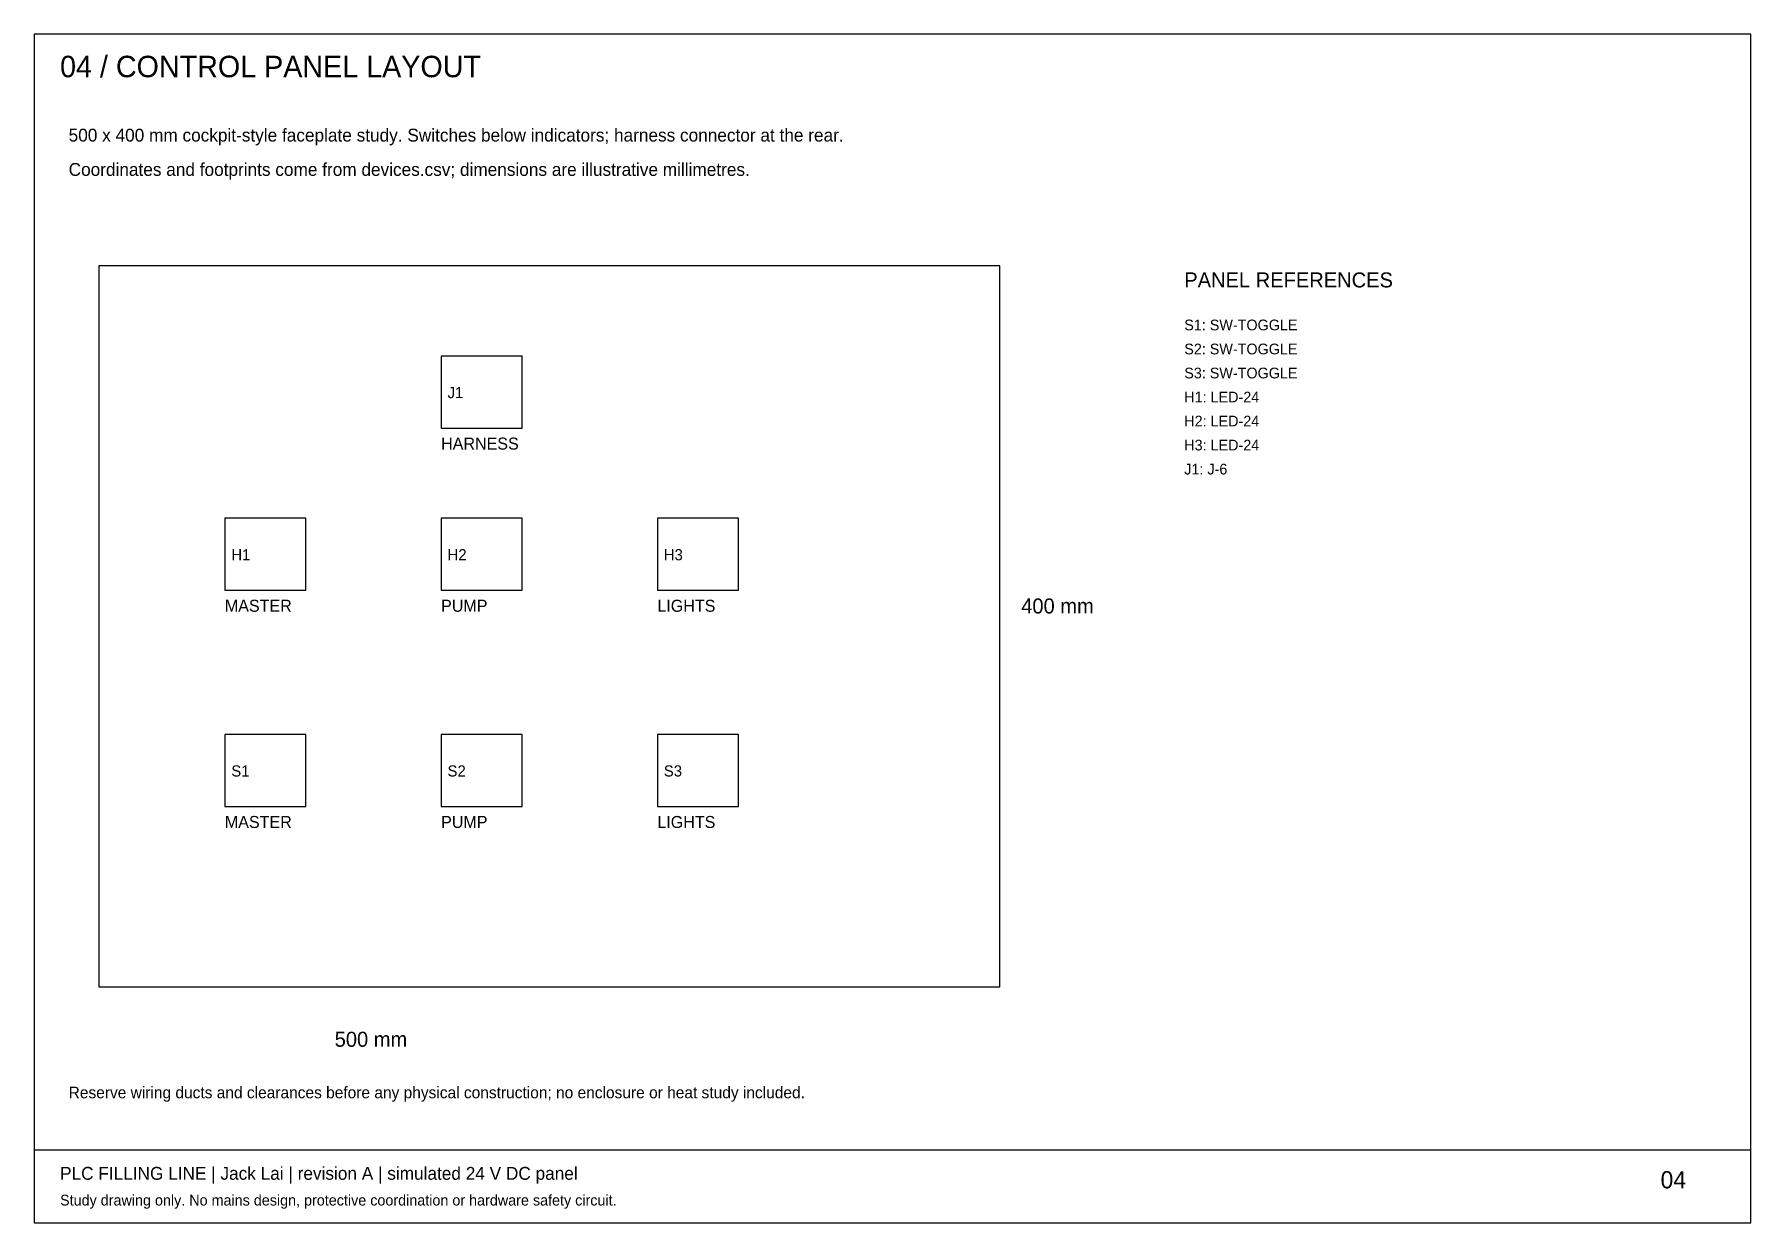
# Model space of a CAD drawing. Header units: millimetres. Extents: x 10 to 2170, y 10 to 287.
# Drawn here: x 1330 to 1730, y 10 to 287 of the extents above; entities that cross this region are included whole.
import ezdxf

# ---------------------------------------------------------------- set-up
doc = ezdxf.new("R2010")
doc.units = ezdxf.units.MM
doc.layers.add('SHEET_4', color=7, linetype='Continuous')

msp = doc.modelspace()

# ---------------------------------------------------------------- texts
at = {"layer": 'SHEET_4'}
for s, height, p in [('04 / CONTROL PANEL LAYOUT', 5, (1336, 277)), ('500 x 400 mm cockpit-style faceplate study. Switches below indicators; harness connector at the rear.', 3, (1338, 262)), ('Coordinates and footprints come from devices.csv; dimensions are illustrative millimetres.', 3, (1338, 254)), ('PANEL REFERENCES', 3.5, (1598, 228)), ('S1: SW-TOGGLE', 2.5, (1598, 218)), ('S2: SW-TOGGLE', 2.5, (1598, 212.4)), ('S3: SW-TOGGLE', 2.5, (1598, 206.8)), ('J1', 2.6, (1426.3, 202.2)), ('H1: LED-24', 2.5, (1598, 201.2)), ('H2: LED-24', 2.5, (1598, 195.6)), ('HARNESS', 2.8, (1424.8, 190.2)), ('H3: LED-24', 2.5, (1598, 190)), ('J1: J-6', 2.5, (1598, 184.4)), ('H1', 2.6, (1375.9, 164.4)), ('H2', 2.6, (1426.3, 164.4)), ('H3', 2.6, (1476.7, 164.4)), ('MASTER', 2.8, (1374.4, 152.4)), ('PUMP', 2.8, (1424.8, 152.4)), ('LIGHTS', 2.8, (1475.2, 152.4)), ('400 mm', 3.5, (1560, 152)), ('S1', 2.6, (1375.9, 114)), ('S2', 2.6, (1426.3, 114)), ('S3', 2.6, (1476.7, 114)), ('MASTER', 2.8, (1374.4, 102)), ('PUMP', 2.8, (1424.8, 102)), ('LIGHTS', 2.8, (1475.2, 102)), ('500 mm', 3.5, (1400, 51)), ('Reserve wiring ducts and clearances before any physical construction; no enclosure or heat study included.', 2.7, (1338, 39)), ('PLC FILLING LINE | Jack Lai | revision A | simulated 24 V DC panel', 3, (1336, 20)), ('04', 4, (1709, 18)), ('Study drawing only. No mains design, protective coordination or hardware safety circuit.', 2.5, (1336, 14))]:
    msp.add_text(s, height=height, dxfattribs=at).set_placement(p)

# ---------------------------------------------------------------- linework, layer by layer
at = {"layer": 'SHEET_4'}
msp.add_line((1330, 27), (1730, 27), dxfattribs=at)
for points in [[(1330, 10), (1730, 10), (1730, 287), (1330, 287)], [(1345, 65), (1555, 65), (1555, 233), (1345, 233)], [(1424.8, 195.2), (1443.7, 195.2), (1443.7, 212), (1424.8, 212)], [(1374.4, 157.4), (1393.3, 157.4), (1393.3, 174.2), (1374.4, 174.2)], [(1424.8, 157.4), (1443.7, 157.4), (1443.7, 174.2), (1424.8, 174.2)], [(1475.2, 157.4), (1494.1, 157.4), (1494.1, 174.2), (1475.2, 174.2)], [(1374.4, 107), (1393.3, 107), (1393.3, 123.8), (1374.4, 123.8)], [(1424.8, 107), (1443.7, 107), (1443.7, 123.8), (1424.8, 123.8)], [(1475.2, 107), (1494.1, 107), (1494.1, 123.8), (1475.2, 123.8)]]:
    msp.add_lwpolyline(points, close=True, dxfattribs=at)

msp.set_redraw_order([(e.dxf.handle, doc.entitydb.next_handle()) for e in msp.query("TEXT MTEXT ATTDEF DIMENSION ARC_DIMENSION")])  # texts and dimensions are drawn at this point

doc.saveas('drawing.dxf')
